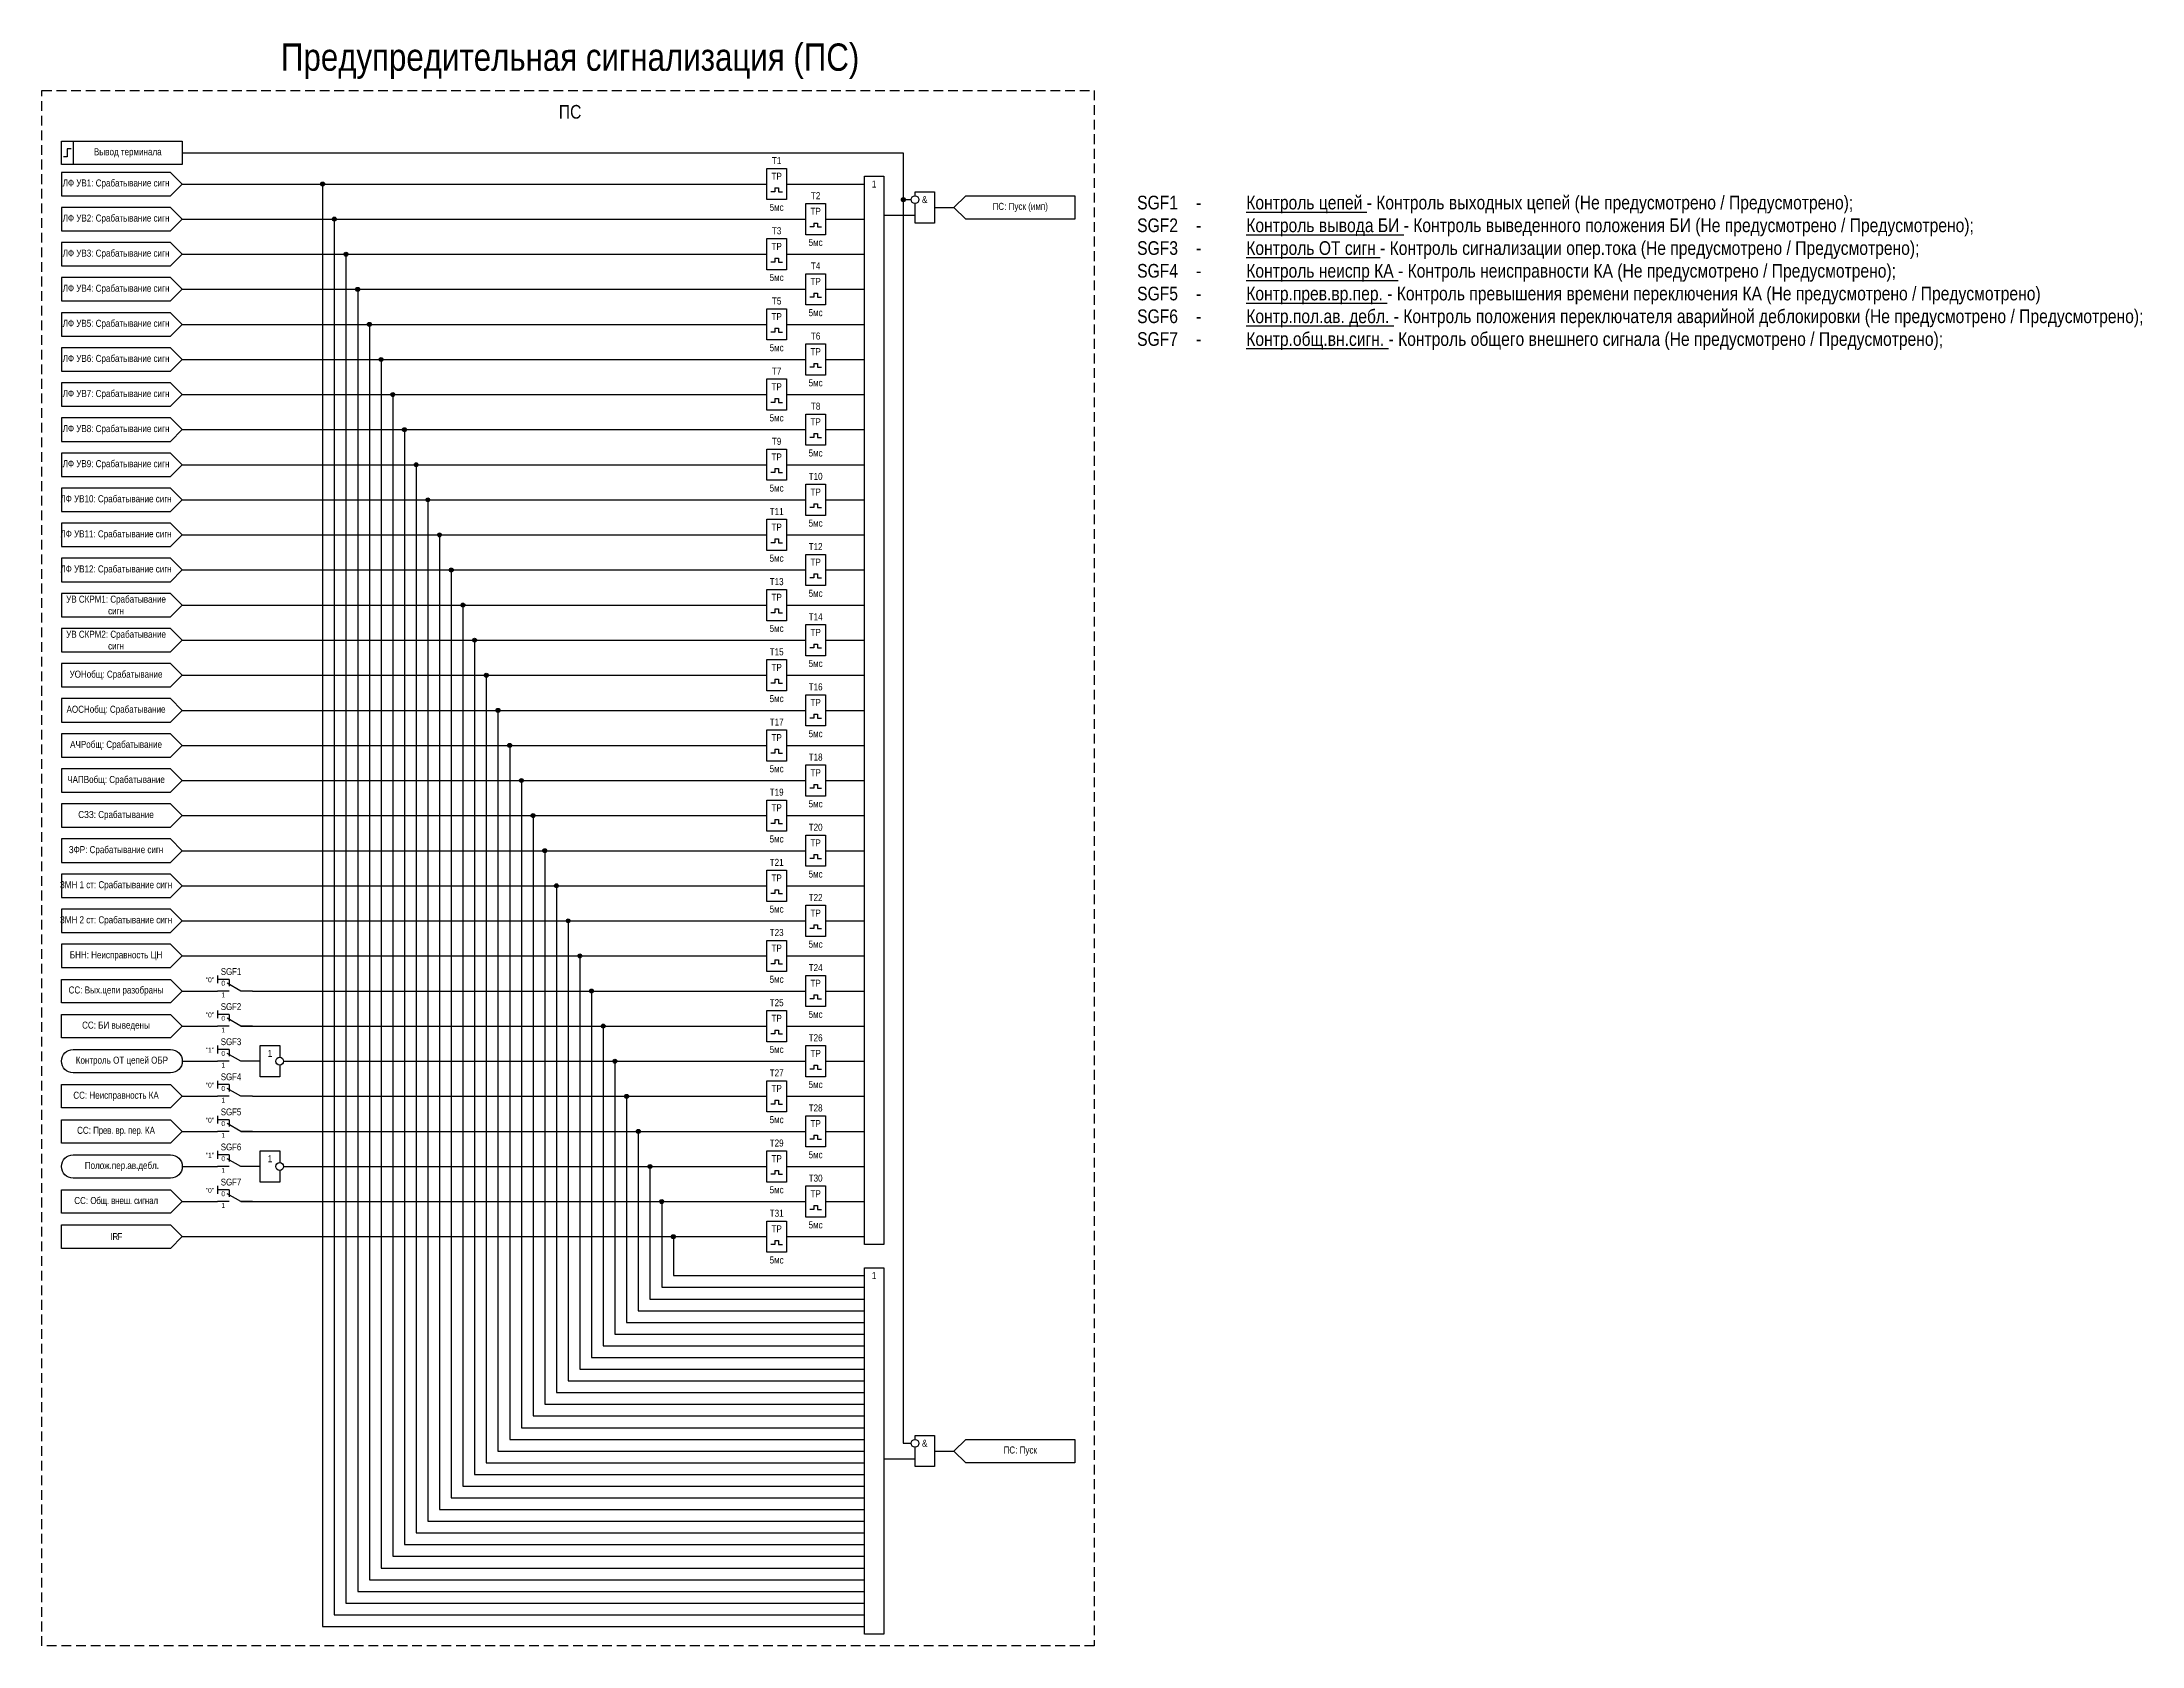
# Model space of a CAD drawing. Header units: millimetres. Extents: x -489 to 539, y 0 to 411.
# Drawn here: x 0 to 539, y 0 to 411 of the extents above; entities that cross this region are included whole.
import ezdxf
from ezdxf.enums import TextEntityAlignment as Align

# ---------------------------------------------------------------- set-up
doc = ezdxf.new("R2010")
doc.units = ezdxf.units.MM
doc.linetypes.add('штриховая2', pattern=[0.375, 0.25, -0.125])
doc.layers.add('TEXT', color=7, linetype='Continuous', lineweight=25)
doc.layers.add('Основная', color=7, linetype='Continuous')
doc.styles.add('2.5_Gost_RD', font='ARIALN.TTF', dxfattribs={"height": 2.5})
doc.styles.add('3.5_Gost_RD', font='ARIALN.TTF', dxfattribs={"height": 3.5})
doc.styles.add('Вывод', font='ARIALN.TTF', dxfattribs={"height": 2.5})
doc.styles.add('Компонент', font='ARIALN.TTF', dxfattribs={"height": 3.5})

msp = doc.modelspace()

# ---------------------------------------------------------------- texts
at = {"ltscale": 100, "attachment_point": 5}
for s, insert, char_height, width, style in [('{\\C3;Предупредительная сигнализация (ПС)}', (135.5, 406.5), 7, 271, '3.5_Gost_RD'), ('TP', (188.5, 377), 1.8, 5, '2.5_Gost_RD'), ('T1', (188.5, 381), 1.8, 5, '2.5_Gost_RD'), ('T2', (198.5, 372), 1.8, 5, '2.5_Gost_RD'), ('1', (213.5, 375), 1.8, 5, '2.5_Gost_RD'), ('&', (226.5, 371), 1.8, 5, '2.5_Gost_RD'), ('5мс', (188.5, 369), 1.8, 5, '2.5_Gost_RD'), ('TP', (198.5, 368), 1.8, 5, '2.5_Gost_RD'), ('T3', (188.5, 363), 1.8, 5, '2.5_Gost_RD'), ('TP', (188.5, 359), 1.8, 5, '2.5_Gost_RD'), ('5мс', (198.5, 360), 1.8, 5, '2.5_Gost_RD'), ('5мс', (188.5, 351), 1.8, 5, '2.5_Gost_RD'), ('TP', (198.5, 350), 1.8, 5, '2.5_Gost_RD'), ('T4', (198.5, 354), 1.8, 5, '2.5_Gost_RD'), ('T5', (188.5, 345), 1.8, 5, '2.5_Gost_RD'), ('TP', (188.5, 341), 1.8, 5, '2.5_Gost_RD'), ('5мс', (198.5, 342), 1.8, 5, '2.5_Gost_RD'), ('T6', (198.5, 336), 1.8, 5, '2.5_Gost_RD'), ('5мс', (188.5, 333), 1.8, 5, '2.5_Gost_RD'), ('TP', (198.5, 332), 1.8, 5, '2.5_Gost_RD'), ('TP', (188.5, 323), 1.8, 5, '2.5_Gost_RD'), ('T7', (188.5, 327), 1.8, 5, '2.5_Gost_RD'), ('5мс', (198.5, 324), 1.8, 5, '2.5_Gost_RD'), ('T8', (198.5, 318), 1.8, 5, '2.5_Gost_RD'), ('5мс', (188.5, 315), 1.8, 5, '2.5_Gost_RD'), ('TP', (198.5, 314), 1.8, 5, '2.5_Gost_RD'), ('T9', (188.5, 309), 1.8, 5, '2.5_Gost_RD'), ('TP', (188.5, 305), 1.8, 5, '2.5_Gost_RD'), ('5мс', (198.5, 306), 1.8, 5, '2.5_Gost_RD'), ('5мс', (188.5, 297), 1.8, 5, '2.5_Gost_RD'), ('T10', (198.5, 300), 1.8, 5, '2.5_Gost_RD'), ('TP', (198.5, 296), 1.8, 5, '2.5_Gost_RD'), ('T11', (188.5, 291), 1.8, 5, '2.5_Gost_RD'), ('TP', (188.5, 287), 1.8, 5, '2.5_Gost_RD'), ('5мс', (198.5, 288), 1.8, 5, '2.5_Gost_RD'), ('T12', (198.5, 282), 1.8, 5, '2.5_Gost_RD'), ('5мс', (188.5, 279), 1.8, 5, '2.5_Gost_RD'), ('TP', (198.5, 278), 1.8, 5, '2.5_Gost_RD'), ('T13', (188.5, 273), 1.8, 5, '2.5_Gost_RD'), ('TP', (188.5, 269), 1.8, 5, '2.5_Gost_RD'), ('5мс', (198.5, 270), 1.8, 5, '2.5_Gost_RD'), ('T14', (198.5, 264), 1.8, 5, '2.5_Gost_RD'), ('5мс', (188.5, 261), 1.8, 5, '2.5_Gost_RD'), ('TP', (198.5, 260), 1.8, 5, '2.5_Gost_RD'), ('T15', (188.5, 255), 1.8, 5, '2.5_Gost_RD'), ('TP', (188.5, 251), 1.8, 5, '2.5_Gost_RD'), ('5мс', (198.5, 252), 1.8, 5, '2.5_Gost_RD'), ('5мс', (188.5, 243), 1.8, 5, '2.5_Gost_RD'), ('T16', (198.5, 246), 1.8, 5, '2.5_Gost_RD'), ('TP', (198.5, 242), 1.8, 5, '2.5_Gost_RD'), ('T17', (188.5, 237), 1.8, 5, '2.5_Gost_RD'), ('TP', (188.5, 233), 1.8, 5, '2.5_Gost_RD'), ('5мс', (198.5, 234), 1.8, 5, '2.5_Gost_RD'), ('T18', (198.5, 228), 1.8, 5, '2.5_Gost_RD'), ('5мс', (188.5, 225), 1.8, 5, '2.5_Gost_RD'), ('TP', (198.5, 224), 1.8, 5, '2.5_Gost_RD'), ('T19', (188.5, 219), 1.8, 5, '2.5_Gost_RD'), ('TP', (188.5, 215), 1.8, 5, '2.5_Gost_RD'), ('5мс', (198.5, 216), 1.8, 5, '2.5_Gost_RD'), ('T20', (198.5, 210), 1.8, 5, '2.5_Gost_RD'), ('5мс', (188.5, 207), 1.8, 5, '2.5_Gost_RD'), ('TP', (198.5, 206), 1.8, 5, '2.5_Gost_RD'), ('T21', (188.5, 201), 1.8, 5, '2.5_Gost_RD'), ('TP', (188.5, 197), 1.8, 5, '2.5_Gost_RD'), ('5мс', (198.5, 198), 1.8, 5, '2.5_Gost_RD'), ('5мс', (188.5, 189), 1.8, 5, '2.5_Gost_RD'), ('T22', (198.5, 192), 1.8, 5, '2.5_Gost_RD'), ('TP', (198.5, 188), 1.8, 5, '2.5_Gost_RD'), ('T23', (188.5, 183), 1.8, 5, '2.5_Gost_RD'), ('TP', (188.5, 179), 1.8, 5, '2.5_Gost_RD'), ('5мс', (198.5, 180), 1.8, 5, '2.5_Gost_RD'), ('T24', (198.5, 174), 1.8, 5, '2.5_Gost_RD'), ('5мс', (188.5, 171), 1.8, 5, '2.5_Gost_RD'), ('TP', (198.5, 170), 1.8, 5, '2.5_Gost_RD'), ('T25', (188.5, 165), 1.8, 5, '2.5_Gost_RD'), ('TP', (188.5, 161), 1.8, 5, '2.5_Gost_RD'), ('5мс', (198.5, 162), 1.8, 5, '2.5_Gost_RD'), ('T26', (198.5, 156), 1.8, 5, '2.5_Gost_RD'), ('5мс', (188.5, 153), 1.8, 5, '2.5_Gost_RD'), ('TP', (198.5, 152), 1.8, 5, '2.5_Gost_RD'), ('T27', (188.5, 147), 1.8, 5, '2.5_Gost_RD'), ('TP', (188.5, 143), 1.8, 5, '2.5_Gost_RD'), ('5мс', (198.5, 144), 1.8, 5, '2.5_Gost_RD'), ('5мс', (188.5, 135), 1.8, 5, '2.5_Gost_RD'), ('T28', (198.5, 138), 1.8, 5, '2.5_Gost_RD'), ('TP', (198.5, 134), 1.8, 5, '2.5_Gost_RD'), ('T29', (188.5, 129), 1.8, 5, '2.5_Gost_RD'), ('TP', (188.5, 125), 1.8, 5, '2.5_Gost_RD'), ('5мс', (198.5, 126), 1.8, 5, '2.5_Gost_RD'), ('T30', (198.5, 120), 1.8, 5, '2.5_Gost_RD'), ('5мс', (188.5, 117), 1.8, 5, '2.5_Gost_RD'), ('TP', (198.5, 116), 1.8, 5, '2.5_Gost_RD'), ('T31', (188.5, 111), 1.8, 5, '2.5_Gost_RD'), ('TP', (188.5, 107), 1.8, 5, '2.5_Gost_RD'), ('5мс', (198.5, 108), 1.8, 5, '2.5_Gost_RD'), ('5мс', (188.5, 99), 1.8, 5, '2.5_Gost_RD'), ('1', (213.5, 95), 1.8, 5, '2.5_Gost_RD'), ('&', (226.5, 52), 1.8, 5, '2.5_Gost_RD')]:
    msp.add_mtext(s, dxfattribs=dict(at, insert=insert, char_height=char_height, width=width, style=style))
at = {"color": 30, "ltscale": 100, "char_height": 3.5, "style": '3.5_Gost_RD'}
for s, insert, width, attachment_point in [('ПС', (135.5, 393.5), 271, 5), ('SGF1^I -^I{\\LКонтроль цепей} - Контроль выходных цепей (Не предусмотрено / Предусмотрено);\\PSGF2^I - ^I{\\LКонтроль вывода БИ} - Контроль выведенного положения БИ (Не предусмотрено / Предусмотрено);\\PSGF3^I - ^I{\\LКонтроль ОТ сигн} - Контроль сигнализации опер.тока (Не предусмотрено / Предусмотрено);\\PSGF4^I -^I{\\LКонтроль неиспр КА} - Контроль неисправности КА (Не предусмотрено / Предусмотрено);\\PSGF5^I -^I{\\LКонтр.прев.вр.пер.} - Контроль превышения времени переключения КА (Не предусмотрено / Предусмотрено)\\PSGF6^I - ^I{\\LКонтр.пол.ав. дебл.} - Контроль положения переключателя аварийной деблокировки (Не предусмотрено / Предусмотрено);\\PSGF7^I - ^I{\\LКонтр.общ.вн.сигн.} - Контроль общего внешнего сигнала (Не предусмотрено / Предусмотрено);\\P\\P\\P ', (281, 372), 260, 1)]:
    msp.add_mtext(s, dxfattribs=dict(at, insert=insert, width=width, attachment_point=attachment_point))
at = {"layer": 'TEXT', "ltscale": 100, "char_height": 1.8, "width": 28, "attachment_point": 5, "style": '2.5_Gost_RD'}
for s, insert in [('Вывод терминала', (22, 383)), ('ЛФ УВ1: Срабатывание сигн', (19, 375)), ('ЛФ УВ2: Срабатывание сигн', (19, 366)), ('ПС: Пуск (имп)', (251, 369)), ('ЛФ УВ3: Срабатывание сигн', (19, 357)), ('ЛФ УВ4: Срабатывание сигн', (19, 348)), ('ЛФ УВ5: Срабатывание сигн', (19, 339)), ('ЛФ УВ6: Срабатывание сигн', (19, 330)), ('ЛФ УВ7: Срабатывание сигн', (19, 321)), ('ЛФ УВ8: Срабатывание сигн', (19, 312)), ('ЛФ УВ9: Срабатывание сигн', (19, 303)), ('ЛФ УВ10: Срабатывание сигн', (19, 294)), ('ЛФ УВ11: Срабатывание сигн', (19, 285)), ('ЛФ УВ12: Срабатывание сигн', (19, 276)), ('УВ СКРМ1: Срабатывание сигн', (19, 267)), ('УВ СКРМ2: Срабатывание сигн', (19, 258)), ('УОНобщ: Срабатывание', (19, 249)), ('АОСНобщ: Срабатывание', (19, 240)), ('АЧРобщ: Срабатывание', (19, 231)), ('ЧАПВобщ: Срабатывание', (19, 222)), ('СЗЗ: Срабатывание', (19, 213)), ('ЗФР: Срабатывание сигн', (19, 204)), ('ЗМН 1 ст: Срабатывание сигн', (19, 195)), ('ЗМН 2 ст: Срабатывание сигн', (19, 186)), ('БНН: Неисправность ЦН', (19, 177)), ('СС: Вых.цепи разобраны', (19, 168)), ('СС: БИ выведены', (19, 159)), ('Контроль ОТ цепей ОБР ', (20.5, 150)), ('СС: Неисправность КА', (19, 141)), ('СС: {\\T0.95;Прев. вр. пер.} КА', (19, 132)), ('Полож.пер.ав.дебл.', (20.5, 123)), ('СС: {\\T0.95;Общ. внеш. сигнал}', (19, 114)), ('{\\T0.85;\\C256;IRF}', (19, 105)), ('ПС: Пуск', (251, 50))]:
    msp.add_mtext(s, dxfattribs=dict(at, insert=insert))
at = {"layer": 'Основная', "ltscale": 100, "char_height": 1.25, "attachment_point": 1, "style": '3.5_Gost_RD'}
for s, insert in [('"0"', (42, 171.5)), ('"0"', (42, 162.5)), ('"1"', (42, 153.5)), ('"0"', (42, 144.5)), ('"0"', (42, 135.5)), ('"1"', (42, 126.5)), ('"0"', (42, 117.5))]:
    msp.add_mtext_dynamic_manual_height_columns(s, width=2, gutter_width=17.5, heights=[0], dxfattribs=dict(at, insert=insert))
at = {"layer": 'Основная', "ltscale": 100, "char_height": 1.8, "width": 5, "attachment_point": 5, "style": '2.5_Gost_RD'}
for insert in [(58.5, 152), (58.5, 125)]:
    msp.add_mtext('1', dxfattribs=dict(at, insert=insert))

# ---------------------------------------------------------------- blocks, each defined once
blk = doc.blocks.new('Точка')
at = {"ltscale": 100}
h = blk.add_hatch(color=256, dxfattribs=at)
h.dxf.hatch_style = 1
edge = h.paths.add_edge_path()
edge.add_arc((0, 0), 0.5, 0, 360)
blk.add_circle((0, 0), 0.5, dxfattribs=at)
blk = doc.blocks.new('*U78')
at = {"layer": 'Основная', "color": 0}
blk.add_line((0, 0), (7, 4), dxfattribs=at)
at = {"layer": 'Основная', "ltscale": 0.35}
blk.add_line((6, 6), (6, 2.5), dxfattribs=at)
blk = doc.blocks.new('*U88')
at = {"layer": 'Основная', "color": 0}
for p, q in [((-3, 6), (-9, 6)), ((-3, 0), (-9, 0)), ((9, 0), (3, 0))]:
    blk.add_line(p, q, dxfattribs=at)
at = {"layer": 'Основная', "ltscale": 0.25, "xscale": -1}
blk.add_blockref('*U78', (3, 0), dxfattribs=at)
at = {"layer": 'Основная'}
for tag, height, style, p in [('ОУ', 3.5, 'Компонент', (-2, 10)), ('В1', 2.5, 'Вывод', (-13, 6)), ('В2', 2.5, 'Вывод', (-6, 4)), ('В3', 2.5, 'Вывод', (-6, -2))]:
    blk.add_attdef(tag, text='', height=height, dxfattribs=dict(at, style=style)).set_placement(p, align=Align.MIDDLE_CENTER)

# ---------------------------------------------------------------- linework, layer by layer
at = {"ltscale": 100}
for p, q in [((188, 373), (187, 373)), ((189, 373), (190, 373)), ((237, 372), (265, 372)), ((198, 364), (197, 364)), ((199, 364), (200, 364)), ((265, 366), (237, 366)), ((188, 355), (187, 355)), ((189, 355), (190, 355)), ((198, 346), (197, 346)), ((199, 346), (200, 346)), ((188, 337), (187, 337)), ((189, 337), (190, 337)), ((198, 328), (197, 328)), ((199, 328), (200, 328)), ((188, 319), (187, 319)), ((189, 319), (190, 319)), ((198, 310), (197, 310)), ((199, 310), (200, 310)), ((188, 301), (187, 301)), ((189, 301), (190, 301)), ((198, 292), (197, 292)), ((199, 292), (200, 292)), ((188, 283), (187, 283)), ((189, 283), (190, 283)), ((198, 274), (197, 274)), ((199, 274), (200, 274)), ((188, 265), (187, 265)), ((189, 265), (190, 265)), ((198, 256), (197, 256)), ((199, 256), (200, 256)), ((188, 247), (187, 247)), ((189, 247), (190, 247)), ((198, 238), (197, 238)), ((199, 238), (200, 238)), ((188, 229), (187, 229)), ((189, 229), (190, 229)), ((198, 220), (197, 220)), ((199, 220), (200, 220)), ((188, 211), (187, 211)), ((189, 211), (190, 211)), ((198, 202), (197, 202)), ((199, 202), (200, 202)), ((188, 193), (187, 193)), ((189, 193), (190, 193)), ((198, 184), (197, 184)), ((199, 184), (200, 184)), ((188, 175), (187, 175)), ((189, 175), (190, 175)), ((36, 168), (45, 168)), ((198, 166), (197, 166)), ((199, 166), (200, 166)), ((36, 159), (45, 159)), ((188, 157), (187, 157)), ((189, 157), (190, 157)), ((36, 150), (45, 150)), ((56, 150), (54, 150)), ((198, 148), (197, 148)), ((199, 148), (200, 148)), ((36, 141), (45, 141)), ((188, 139), (187, 139)), ((189, 139), (190, 139)), ((36, 132), (45, 132)), ((198, 130), (197, 130)), ((199, 130), (200, 130)), ((36, 123), (45, 123)), ((56, 123), (54, 123)), ((188, 121), (187, 121)), ((189, 121), (190, 121)), ((36, 114), (45, 114)), ((198, 112), (197, 112)), ((199, 112), (200, 112)), ((188, 103), (187, 103)), ((189, 103), (190, 103)), ((237, 53), (265, 53)), ((265, 47), (237, 47))]:
    msp.add_line(p, q, dxfattribs=at)
at = {"linetype": 'штриховая2', "ltscale": 10}
msp.add_lwpolyline([(0, 399), (270, 399), (270, 0), (0, 0)], close=True, dxfattribs=at)
at = {"ltscale": 100}
for points in [[(5, 386), (8, 386), (8, 380), (5, 380)], [(5, 386), (36, 386), (36, 380), (5, 380)], [(186, 379), (191, 379), (191, 371), (186, 371)], [(211, 377), (216, 377), (216, 103), (211, 103)], [(196, 370), (201, 370), (201, 362), (196, 362)], [(186, 361), (191, 361), (191, 353), (186, 353)], [(196, 352), (201, 352), (201, 344), (196, 344)], [(186, 343), (191, 343), (191, 335), (186, 335)], [(196, 334), (201, 334), (201, 326), (196, 326)], [(186, 325), (191, 325), (191, 317), (186, 317)], [(196, 316), (201, 316), (201, 308), (196, 308)], [(186, 307), (191, 307), (191, 299), (186, 299)], [(196, 298), (201, 298), (201, 290), (196, 290)], [(186, 289), (191, 289), (191, 281), (186, 281)], [(196, 280), (201, 280), (201, 272), (196, 272)], [(186, 271), (191, 271), (191, 263), (186, 263)], [(196, 262), (201, 262), (201, 254), (196, 254)], [(186, 253), (191, 253), (191, 245), (186, 245)], [(196, 244), (201, 244), (201, 236), (196, 236)], [(186, 235), (191, 235), (191, 227), (186, 227)], [(196, 226), (201, 226), (201, 218), (196, 218)], [(186, 217), (191, 217), (191, 209), (186, 209)], [(196, 208), (201, 208), (201, 200), (196, 200)], [(186, 199), (191, 199), (191, 191), (186, 191)], [(196, 190), (201, 190), (201, 182), (196, 182)], [(186, 181), (191, 181), (191, 173), (186, 173)], [(196, 172), (201, 172), (201, 164), (196, 164)], [(186, 163), (191, 163), (191, 155), (186, 155)], [(196, 154), (201, 154), (201, 146), (196, 146)], [(186, 145), (191, 145), (191, 137), (186, 137)], [(196, 136), (201, 136), (201, 128), (196, 128)], [(186, 127), (191, 127), (191, 119), (186, 119)], [(196, 118), (201, 118), (201, 110), (196, 110)], [(186, 109), (191, 109), (191, 101), (186, 101)], [(211, 97), (216, 97), (216, 3), (211, 3)]]:
    msp.add_lwpolyline(points, close=True, dxfattribs=at)
at = {"lineweight": 30, "ltscale": 100}
msp.add_lwpolyline([(7.5, 384), (6.5, 384), (6.5, 382), (5.5, 382)], dxfattribs=at)
at = {"ltscale": 100}
for points in [[(36, 383), (221, 383), (221, 371), (223, 371)], [(36, 383), (221, 383), (221, 52), (223, 52)], [(36, 375), (186, 375)], [(72, 375), (72, 5), (211, 5)], [(188, 374), (188, 373)], [(188, 374), (189, 374)], [(189, 374), (189, 373)], [(191, 375), (211, 375)], [(224, 372), (224, 373), (229, 373), (229, 365), (224, 365), (224, 370)], [(234, 369), (237, 372), (265, 372), (265, 366), (237, 366), (234, 369)], [(216, 367), (224, 367)], [(229, 369), (234, 369)], [(36, 366), (196, 366)], [(75, 366), (75, 8), (211, 8)], [(198, 365), (198, 364)], [(198, 365), (199, 365)], [(199, 365), (199, 364)], [(201, 366), (211, 366)], [(36, 357), (186, 357)], [(78, 357), (78, 11), (211, 11)], [(188, 356), (188, 355)], [(188, 356), (189, 356)], [(189, 356), (189, 355)], [(191, 357), (211, 357)], [(36, 348), (196, 348)], [(81, 348), (81, 14), (211, 14)], [(198, 347), (198, 346)], [(198, 347), (199, 347)], [(199, 347), (199, 346)], [(201, 348), (211, 348)], [(36, 339), (186, 339)], [(84, 339), (84, 17), (211, 17)], [(188, 338), (188, 337)], [(188, 338), (189, 338)], [(189, 338), (189, 337)], [(191, 339), (211, 339)], [(36, 330), (196, 330)], [(87, 330), (87, 20), (211, 20)], [(198, 329), (198, 328)], [(198, 329), (199, 329)], [(199, 329), (199, 328)], [(201, 330), (211, 330)], [(36, 321), (186, 321)], [(90, 321), (90, 23), (211, 23)], [(188, 320), (188, 319)], [(188, 320), (189, 320)], [(189, 320), (189, 319)], [(191, 321), (211, 321)], [(36, 312), (196, 312)], [(93, 312), (93, 26), (211, 26)], [(198, 311), (198, 310)], [(198, 311), (199, 311)], [(199, 311), (199, 310)], [(201, 312), (211, 312)], [(36, 303), (186, 303)], [(96, 303), (96, 29), (211, 29)], [(188, 302), (188, 301)], [(188, 302), (189, 302)], [(189, 302), (189, 301)], [(191, 303), (211, 303)], [(36, 294), (196, 294)], [(99, 294), (99, 32), (211, 32)], [(198, 293), (198, 292)], [(198, 293), (199, 293)], [(199, 293), (199, 292)], [(201, 294), (211, 294)], [(36, 285), (186, 285)], [(102, 285), (102, 35), (211, 35)], [(188, 284), (188, 283)], [(188, 284), (189, 284)], [(189, 284), (189, 283)], [(191, 285), (211, 285)], [(36, 276), (196, 276)], [(105, 276), (105, 38), (211, 38)], [(198, 275), (198, 274)], [(198, 275), (199, 275)], [(199, 275), (199, 274)], [(201, 276), (211, 276)], [(36, 267), (186, 267)], [(108, 267), (108, 41), (211, 41)], [(188, 266), (188, 265)], [(188, 266), (189, 266)], [(189, 266), (189, 265)], [(191, 267), (211, 267)], [(36, 258), (196, 258)], [(111, 258), (111, 44), (211, 44)], [(198, 257), (198, 256)], [(198, 257), (199, 257)], [(199, 257), (199, 256)], [(201, 258), (211, 258)], [(36, 249), (186, 249)], [(114, 249), (114, 47), (211, 47)], [(188, 248), (188, 247)], [(188, 248), (189, 248)], [(189, 248), (189, 247)], [(191, 249), (211, 249)], [(36, 240), (196, 240)], [(117, 240), (117, 50), (211, 50)], [(198, 239), (198, 238)], [(198, 239), (199, 239)], [(199, 239), (199, 238)], [(201, 240), (211, 240)], [(36, 231), (186, 231)], [(120, 231), (120, 53), (211, 53)], [(188, 230), (188, 229)], [(188, 230), (189, 230)], [(189, 230), (189, 229)], [(191, 231), (211, 231)], [(36, 222), (196, 222)], [(123, 222), (123, 56), (211, 56)], [(198, 221), (198, 220)], [(198, 221), (199, 221)], [(199, 221), (199, 220)], [(201, 222), (211, 222)], [(36, 213), (186, 213)], [(126, 213), (126, 59), (211, 59)], [(188, 212), (188, 211)], [(188, 212), (189, 212)], [(189, 212), (189, 211)], [(191, 213), (211, 213)], [(36, 204), (196, 204)], [(129, 204), (129, 62), (211, 62)], [(198, 203), (198, 202)], [(198, 203), (199, 203)], [(199, 203), (199, 202)], [(201, 204), (211, 204)], [(36, 195), (186, 195)], [(132, 195), (132, 65), (211, 65)], [(188, 194), (188, 193)], [(188, 194), (189, 194)], [(189, 194), (189, 193)], [(191, 195), (211, 195)], [(36, 186), (196, 186)], [(135, 186), (135, 68), (211, 68)], [(198, 185), (198, 184)], [(198, 185), (199, 185)], [(199, 185), (199, 184)], [(201, 186), (211, 186)], [(36, 177), (186, 177)], [(138, 177), (138, 71), (211, 71)], [(188, 176), (188, 175)], [(188, 176), (189, 176)], [(189, 176), (189, 175)], [(191, 177), (211, 177)], [(54, 168), (196, 168)], [(141, 168), (141, 74), (211, 74)], [(201, 168), (211, 168)], [(198, 167), (198, 166)], [(198, 167), (199, 167)], [(199, 167), (199, 166)], [(51, 159), (186, 159)], [(144, 159), (144, 77), (211, 77)], [(188, 158), (188, 157)], [(188, 158), (189, 158)], [(189, 158), (189, 157)], [(191, 159), (211, 159)], [(62, 150), (196, 150)], [(147, 150), (147, 80), (211, 80)], [(198, 149), (198, 148)], [(198, 149), (199, 149)], [(199, 149), (199, 148)], [(201, 150), (211, 150)], [(54, 141), (186, 141)], [(150, 141), (150, 83), (211, 83)], [(191, 141), (211, 141)], [(188, 140), (188, 139)], [(188, 140), (189, 140)], [(189, 140), (189, 139)], [(51, 132), (196, 132)], [(153, 132), (153, 86), (211, 86)], [(198, 131), (198, 130)], [(198, 131), (199, 131)], [(199, 131), (199, 130)], [(201, 132), (211, 132)], [(62, 123), (186, 123)], [(156, 123), (156, 89), (211, 89)], [(188, 122), (188, 121)], [(188, 122), (189, 122)], [(189, 122), (189, 121)], [(191, 123), (211, 123)], [(51, 114), (196, 114)], [(159, 114), (159, 92), (211, 92)], [(201, 114), (211, 114)], [(198, 113), (198, 112)], [(198, 113), (199, 113)], [(199, 113), (199, 112)], [(36, 105), (186, 105)], [(162, 105), (162, 95), (211, 95)], [(188, 104), (188, 103)], [(188, 104), (189, 104)], [(189, 104), (189, 103)], [(191, 105), (211, 105)], [(224, 53), (224, 54), (229, 54), (229, 46), (224, 46), (224, 51)], [(229, 50), (234, 50)], [(234, 50), (237, 53), (265, 53), (265, 47), (237, 47), (234, 50)], [(216, 48), (224, 48)]]:
    msp.add_lwpolyline(points, dxfattribs=at)
for centre in [(224, 371), (61, 150), (61, 123), (224, 52)]:
    msp.add_circle(centre, 1, dxfattribs=at)
at = {"layer": 'TEXT', "ltscale": 100}
for points in [[(5, 378), (5, 372), (33, 372), (36, 375), (33, 378)], [(5, 369), (5, 363), (33, 363), (36, 366), (33, 369)], [(5, 360), (5, 354), (33, 354), (36, 357), (33, 360)], [(5, 351), (5, 345), (33, 345), (36, 348), (33, 351)], [(5, 342), (5, 336), (33, 336), (36, 339), (33, 342)], [(5, 333), (5, 327), (33, 327), (36, 330), (33, 333)], [(5, 324), (5, 318), (33, 318), (36, 321), (33, 324)], [(5, 315), (5, 309), (33, 309), (36, 312), (33, 315)], [(5, 306), (5, 300), (33, 300), (36, 303), (33, 306)], [(5, 297), (5, 291), (33, 291), (36, 294), (33, 297)], [(5, 288), (5, 282), (33, 282), (36, 285), (33, 288)], [(5, 279), (5, 273), (33, 273), (36, 276), (33, 279)], [(5, 270), (5, 264), (33, 264), (36, 267), (33, 270)], [(5, 261), (5, 255), (33, 255), (36, 258), (33, 261)], [(5, 252), (5, 246), (33, 246), (36, 249), (33, 252)], [(5, 243), (5, 237), (33, 237), (36, 240), (33, 243)], [(5, 234), (5, 228), (33, 228), (36, 231), (33, 234)], [(5, 225), (5, 219), (33, 219), (36, 222), (33, 225)], [(5, 216), (5, 210), (33, 210), (36, 213), (33, 216)], [(5, 207), (5, 201), (33, 201), (36, 204), (33, 207)], [(5, 198), (5, 192), (33, 192), (36, 195), (33, 198)], [(5, 189), (5, 183), (33, 183), (36, 186), (33, 189)], [(5, 180), (5, 174), (33, 174), (36, 177), (33, 180)]]:
    msp.add_lwpolyline(points, close=True, dxfattribs=at)
for points in [[(5, 171), (33, 171), (36, 168), (33, 165), (5, 165), (5, 171)], [(5, 162), (33, 162), (36, 159), (33, 156), (5, 156), (5, 162)], [(5, 144), (33, 144), (36, 141), (33, 138), (5, 138), (5, 144)], [(5, 135), (33, 135), (36, 132), (33, 129), (5, 129), (5, 135)], [(5, 117), (33, 117), (36, 114), (33, 111), (5, 111), (5, 117)], [(5, 108), (33, 108), (36, 105), (33, 102), (5, 102), (5, 108)]]:
    msp.add_lwpolyline(points, dxfattribs=at)
for points in [[(8, 147, -1), (8, 153), (33, 153, -1), (33, 147)], [(8, 120, -1), (8, 126), (33, 126, -1), (33, 120)]]:
    msp.add_lwpolyline(points, format="xyb", close=True, dxfattribs=at)
at = {"layer": 'Основная', "ltscale": 100}
for p, q in [((45, 172), (45, 170)), ((45, 163), (45, 161)), ((45, 154), (45, 152)), ((45, 145), (45, 143)), ((45, 136), (45, 134)), ((45, 127), (45, 125)), ((45, 118), (45, 116))]:
    msp.add_line(p, q, dxfattribs=at)
for points in [[(61, 149), (61, 146), (56, 146), (56, 154), (61, 154), (61, 151)], [(61, 122), (61, 119), (56, 119), (56, 127), (61, 127), (61, 124)]]:
    msp.add_lwpolyline(points, dxfattribs=at)

# ---------------------------------------------------------------- block references
at = {"ltscale": 100}
for p in [(72, 375), (75, 366), (221, 371), (78, 357), (81, 348), (84, 339), (87, 330), (90, 321), (93, 312), (96, 303), (99, 294), (102, 285), (105, 276), (108, 267), (111, 258), (114, 249), (117, 240), (120, 231), (123, 222), (126, 213), (129, 204), (132, 195), (135, 186), (138, 177), (141, 168), (144, 159), (147, 150), (150, 141), (153, 132), (156, 123), (159, 114), (162, 105)]:
    msp.add_blockref('Точка', p, dxfattribs=at)
at = {"layer": 'Основная', "ltscale": 0.25}
ref = msp.add_blockref('*U88', (49.5, 168), dxfattribs=dict(at, xscale=0.5, yscale=0.5, zscale=0.5))
ref.add_attrib('ОУ', 'SGF1', dxfattribs={"height": 1.75, "style": 'Компонент'}).set_placement((48.5, 173), align=Align.MIDDLE_CENTER)
ref.add_attrib('В2', '0', dxfattribs={"height": 1.25, "style": 'Вывод'}).set_placement((46.5, 170), align=Align.MIDDLE_CENTER)
ref.add_attrib('В3', '1', dxfattribs={"height": 1.25, "style": 'Вывод'}).set_placement((46.5, 167), align=Align.MIDDLE_CENTER)
ref = msp.add_blockref('*U88', (49.5, 159), dxfattribs=dict(at, xscale=0.5, yscale=0.5, zscale=0.5))
ref.add_attrib('ОУ', 'SGF2', dxfattribs={"height": 1.75, "style": 'Компонент'}).set_placement((48.5, 164), align=Align.MIDDLE_CENTER)
ref.add_attrib('В2', '0', dxfattribs={"height": 1.25, "style": 'Вывод'}).set_placement((46.5, 161), align=Align.MIDDLE_CENTER)
ref.add_attrib('В3', '1', dxfattribs={"height": 1.25, "style": 'Вывод'}).set_placement((46.5, 158), align=Align.MIDDLE_CENTER)
ref = msp.add_blockref('*U88', (49.5, 150), dxfattribs=dict(at, xscale=0.5, yscale=0.5, zscale=0.5))
ref.add_attrib('ОУ', 'SGF3', dxfattribs={"height": 1.75, "style": 'Компонент'}).set_placement((48.5, 155), align=Align.MIDDLE_CENTER)
ref.add_attrib('В2', '0', dxfattribs={"height": 1.25, "style": 'Вывод'}).set_placement((46.5, 152), align=Align.MIDDLE_CENTER)
ref.add_attrib('В3', '1', dxfattribs={"height": 1.25, "style": 'Вывод'}).set_placement((46.5, 149), align=Align.MIDDLE_CENTER)
ref = msp.add_blockref('*U88', (49.5, 141), dxfattribs=dict(at, xscale=0.5, yscale=0.5, zscale=0.5))
ref.add_attrib('ОУ', 'SGF4', dxfattribs={"height": 1.75, "style": 'Компонент'}).set_placement((48.5, 146), align=Align.MIDDLE_CENTER)
ref.add_attrib('В2', '0', dxfattribs={"height": 1.25, "style": 'Вывод'}).set_placement((46.5, 143), align=Align.MIDDLE_CENTER)
ref.add_attrib('В3', '1', dxfattribs={"height": 1.25, "style": 'Вывод'}).set_placement((46.5, 140), align=Align.MIDDLE_CENTER)
ref = msp.add_blockref('*U88', (49.5, 132), dxfattribs=dict(at, xscale=0.5, yscale=0.5, zscale=0.5))
ref.add_attrib('ОУ', 'SGF5', dxfattribs={"height": 1.75, "style": 'Компонент'}).set_placement((48.5, 137), align=Align.MIDDLE_CENTER)
ref.add_attrib('В2', '0', dxfattribs={"height": 1.25, "style": 'Вывод'}).set_placement((46.5, 134), align=Align.MIDDLE_CENTER)
ref.add_attrib('В3', '1', dxfattribs={"height": 1.25, "style": 'Вывод'}).set_placement((46.5, 131), align=Align.MIDDLE_CENTER)
ref = msp.add_blockref('*U88', (49.5, 123), dxfattribs=dict(at, xscale=0.5, yscale=0.5, zscale=0.5))
ref.add_attrib('ОУ', 'SGF6', dxfattribs={"height": 1.75, "style": 'Компонент'}).set_placement((48.5, 128), align=Align.MIDDLE_CENTER)
ref.add_attrib('В2', '0', dxfattribs={"height": 1.25, "style": 'Вывод'}).set_placement((46.5, 125), align=Align.MIDDLE_CENTER)
ref.add_attrib('В3', '1', dxfattribs={"height": 1.25, "style": 'Вывод'}).set_placement((46.5, 122), align=Align.MIDDLE_CENTER)
ref = msp.add_blockref('*U88', (49.5, 114), dxfattribs=dict(at, xscale=0.5, yscale=0.5, zscale=0.5))
ref.add_attrib('ОУ', 'SGF7', dxfattribs={"height": 1.75, "style": 'Компонент'}).set_placement((48.5, 119), align=Align.MIDDLE_CENTER)
ref.add_attrib('В2', '0', dxfattribs={"height": 1.25, "style": 'Вывод'}).set_placement((46.5, 116), align=Align.MIDDLE_CENTER)
ref.add_attrib('В3', '1', dxfattribs={"height": 1.25, "style": 'Вывод'}).set_placement((46.5, 113), align=Align.MIDDLE_CENTER)

msp.set_redraw_order([(e.dxf.handle, doc.entitydb.next_handle()) for e in msp.query("TEXT MTEXT ATTDEF DIMENSION ARC_DIMENSION")])  # texts and dimensions are drawn at this point

doc.saveas('drawing.dxf')
